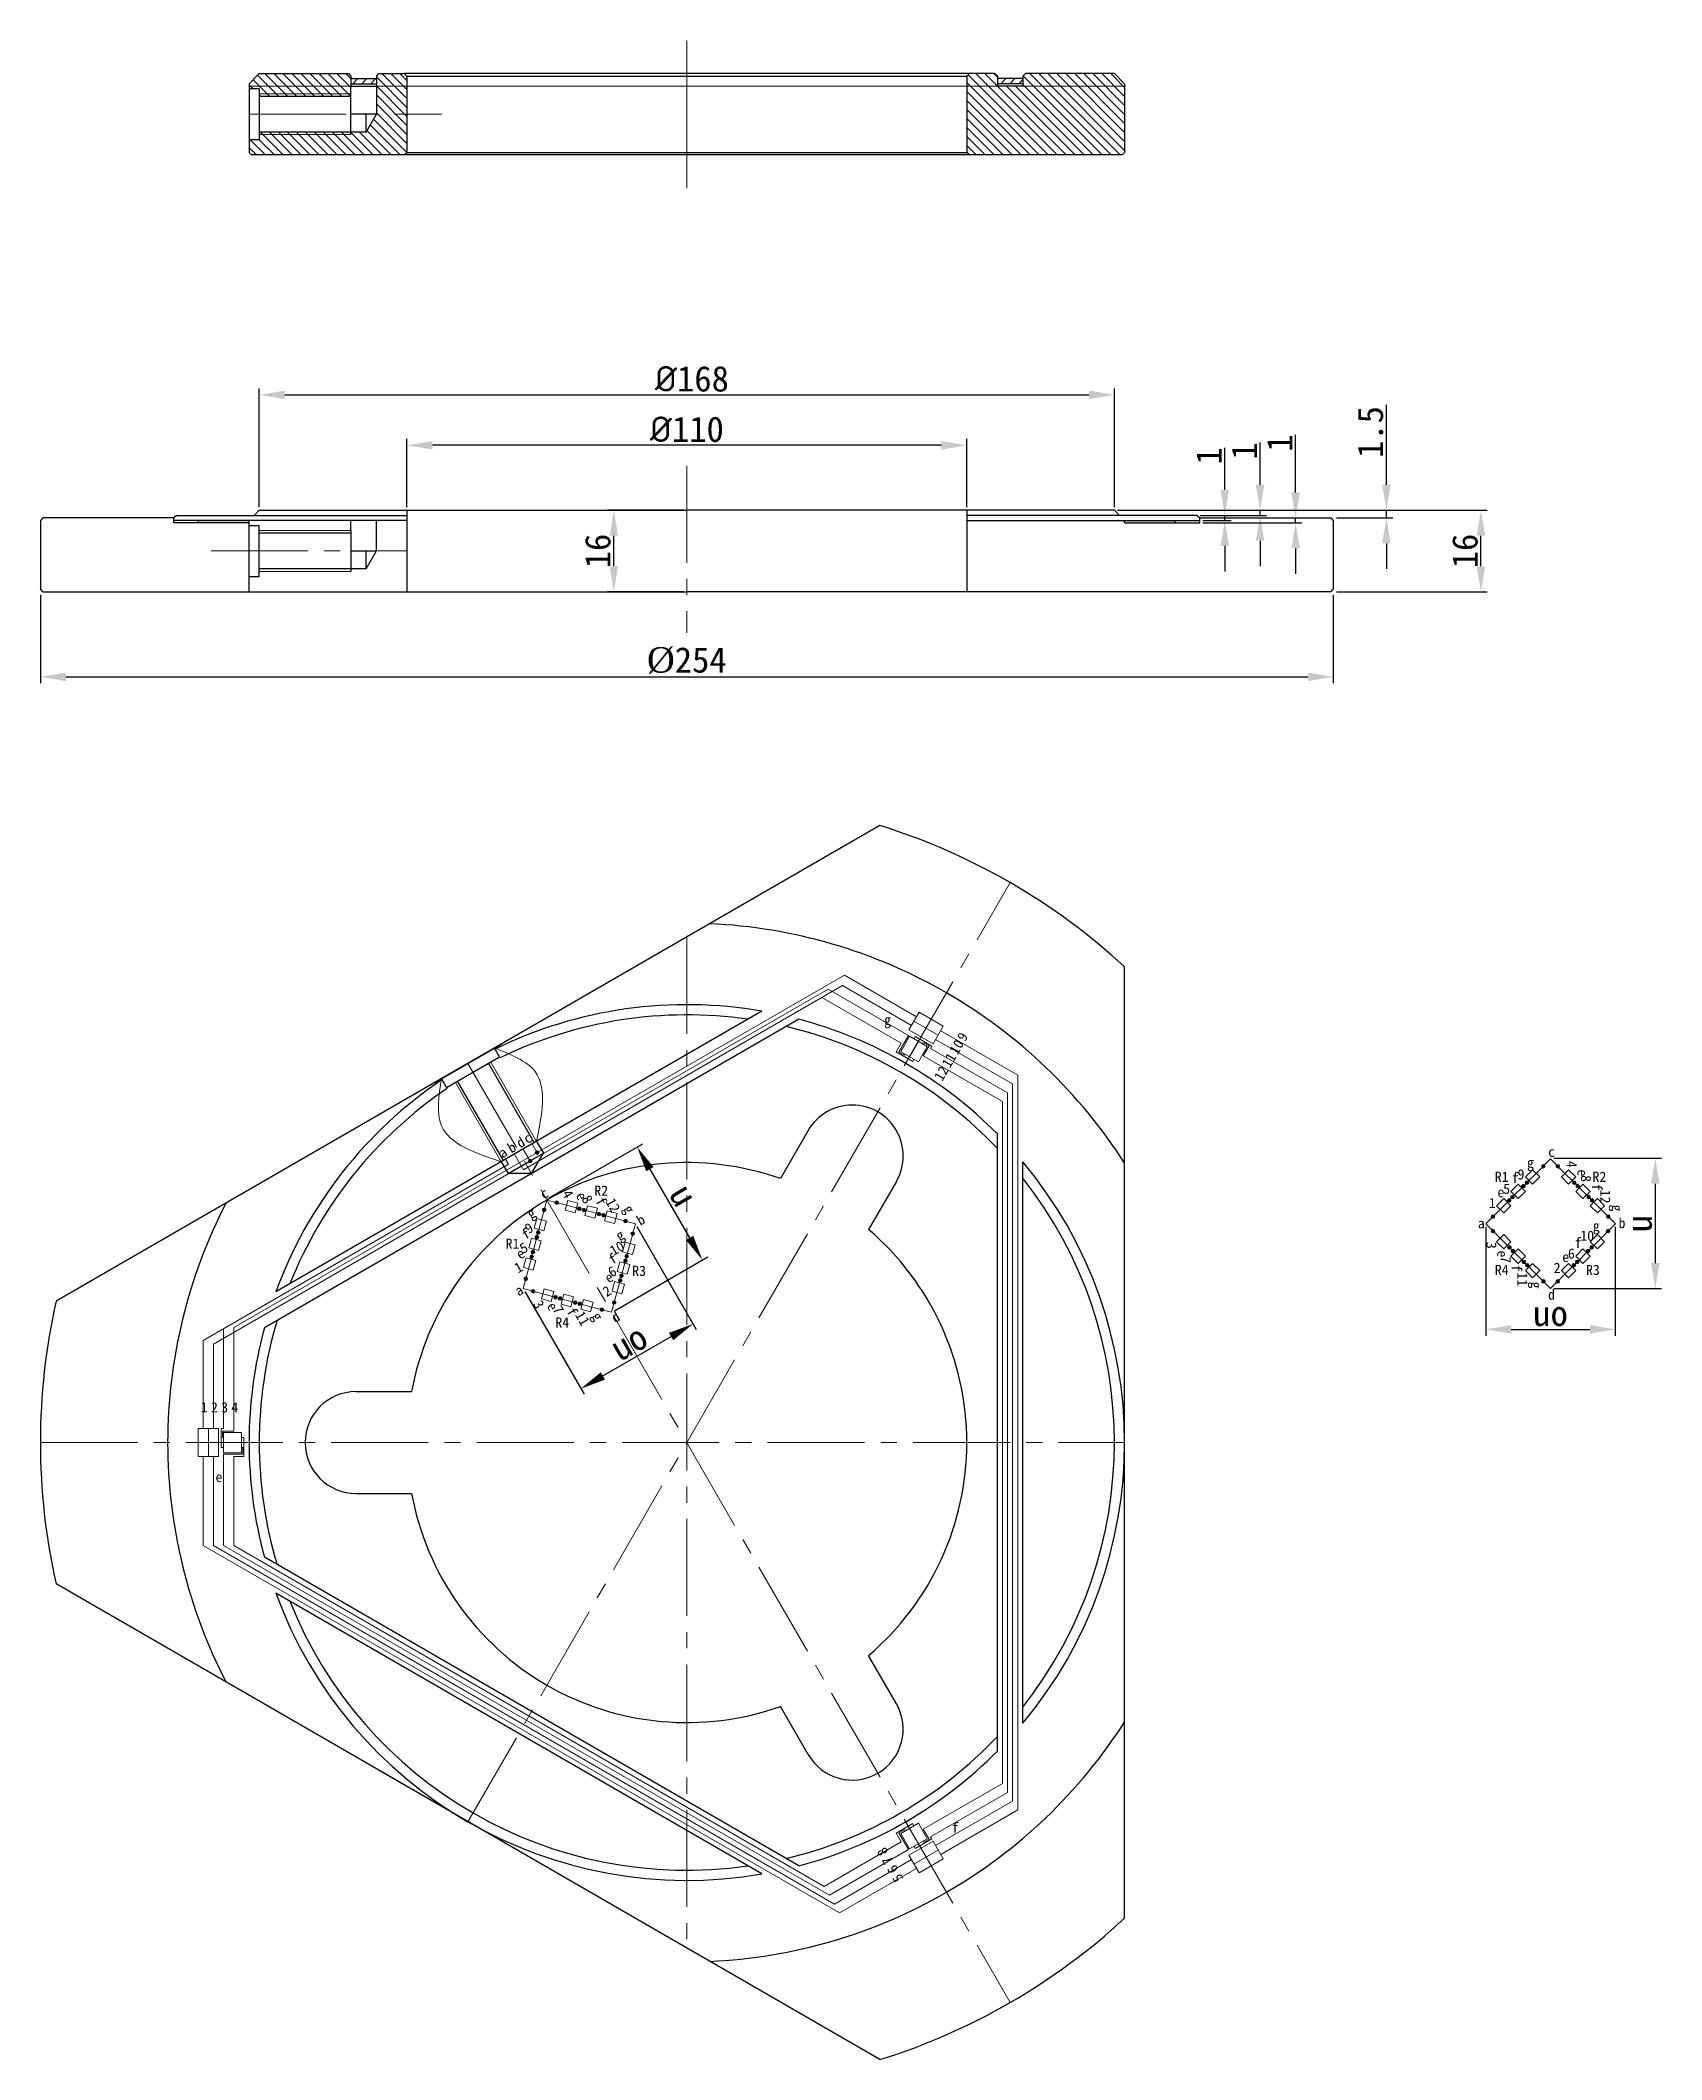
# Model space of a CAD drawing. Header units: inches. Extents: x -20 to 18950, y -1047 to 2551.
# Drawn here: x 13677.9 to 13996.4, y 214.4 to 611.1 of the extents above; entities that cross this region are included whole.
import ezdxf

# ---------------------------------------------------------------- set-up
doc = ezdxf.new("R2010")
doc.units = ezdxf.units.IN
doc.header["$MEASUREMENT"] = 0
doc.header["$PDSIZE"] = -5
doc.linetypes.add('CENTER2', pattern=[28.574999, 19.049999, -3.175, 3.175, -3.175])
doc.layers.get('0').update_dxf_attribs({"lineweight": 30})
doc.layers.get('Defpoints').update_dxf_attribs({"lineweight": 18})
for name, color, linetype, lineweight in [('10', 7, 'Continuous', 18), ('cen', 1, 'CENTER2', 20), ('dim', 5, 'Continuous', 20)]:
    doc.layers.add(name, color=color, linetype=linetype, lineweight=lineweight)
doc.styles.add('1', font='')
doc.styles.get("Standard").update_dxf_attribs({"font": ''})
doc.styles.get('1').set_extended_font_data('宋体')
doc.styles.get('Standard').set_extended_font_data('宋体')
doc.dimstyles.new('ISO-25', dxfattribs={"dimtxt": 5, "dimasz": 5, "dimexe": 1.25, "dimexo": 0.625, "dimtad": 1, "dimdsep": 46, "dimtxsty": 'Standard', "dimcen": 2.5, "dimdle": 10, "dimadec": 0, "dimazin": 0, "dimtfac": 1, "dimtmove": 0, "dimatfit": 3, "dimfxl": 1, "dimtolj": 1, "dimarcsym": 0})

msp = doc.modelspace()

# ---------------------------------------------------------------- texts
at = {"layer": 'cen', "char_height": 2, "attachment_point": 1, "style": '1'}
for s, insert in [('R1', (13963.613, 388.844)), ('R2', (13982.802, 388.844)), ('R2', (13786.698, 386.115)), ('R1', (13769.276, 375.708)), ('R3', (13794.143, 370.375)), ('R4', (13963.613, 370.547)), ('R3', (13981.516, 370.547)), ('R4', (13779.044, 360.224))]:
    msp.add_mtext_dynamic_manual_height_columns(s, width=2.55179, gutter_width=1, heights=[0], dxfattribs=dict(at, insert=insert))
at = {"layer": 'dim', "char_height": 2, "attachment_point": 1, "style": '1'}
for s, insert in [('g', (13843.638, 419.652)), ('c', (13974.081, 393.752)), ('f', (13966.96, 388.65)), ('9', (13968.082, 389.319)), ('g', (13969.94, 391.629)), ('e', (13964.132, 385.821)), ('5', (13965.254, 386.49)), ('1', (13962.444, 383.68)), ('a', (13960.279, 379.712)), ('10', (13980.404, 377.268)), ('g', (13982.873, 379.18)), ('b', (13987.926, 379.751)), ('6', (13977.982, 373.762)), ('f', (13979.308, 375.876)), ('2', (13975.172, 370.952)), ('e', (13976.86, 373.093)), ('d', (13974.081, 365.692)), ('1', (13709.402, 343.551)), ('2', (13711.402, 343.551)), ('3', (13713.402, 343.551)), ('4', (13715.402, 343.551)), ('e', (13712.285, 329.871)), ('f', (13856.928, 261.017))]:
    msp.add_mtext_dynamic_manual_height_columns(s, width=1.93928, gutter_width=1, heights=[0], dxfattribs=dict(at, insert=insert))
for s, insert, rotation in [('\\pxt0.77102;10', (13856.323, 412.672), 60), ('9', (13857.823, 415.27), 60), ('12', (13853.323, 407.476), 60), ('11', (13854.823, 410.074), 60), ('a', (13767.663, 393.143), 30), ('b', (13769.395, 394.143), 30), ('d', (13771.127, 395.143), 30), ('c', (13772.519, 395.947), 30), ('4', (13979.723, 390.977), 270), ('e', (13981.864, 389.289), 270), ('c', (13775.761, 385.117), 30), ('4', (13782.035, 385.535), 300), ('8', (13982.533, 388.167), 270), ('f', (13984.693, 386.46), 270), ('12', (13986.322, 385.315), 270), ('g', (13773.236, 381.208), 30), ('e', (13784.733, 385.144), 300), ('8', (13785.873, 384.507), 300), ('f', (13788.597, 384.109), 300), ('12', (13790.58, 383.931), 300), ('g', (13794.072, 382.559), 300), ('g', (13988.659, 382.381), 270), ('f', (13772.146, 377.138), 30), ('9', (13772.783, 378.279), 30), ('g', (13790.661, 376.894), 30), ('b', (13794.752, 379.915), 30), ('e', (13771.11, 373.275), 30), ('5', (13771.748, 374.415), 30), ('f', (13789.225, 372.25), 30), ('10', (13789.479, 374.003), 30), ('3', (13963.959, 375.056), 270), ('e', (13966.1, 373.368), 270), ('1', (13770.719, 370.576), 30), ('6', (13789.134, 369.756), 30), ('7', (13966.769, 372.246), 270), ('f', (13968.929, 370.54), 270), ('11', (13970.038, 369.07), 270), ('a', (13770.828, 366.057), 30), ('2', (13788.106, 365.917), 30), ('e', (13788.497, 368.616), 30), ('g', (13972.761, 367.25), 270), ('3', (13776.343, 363.865), 300), ('e', (13779.041, 363.474), 300), ('7', (13780.182, 362.837), 300), ('f', (13782.905, 362.439), 300), ('11', (13784.601, 361.721), 300), ('g', (13787.869, 361.506), 300), ('d', (13789.791, 360.816), 30), ('8', (13842.777, 254.187), 120), ('7', (13843.777, 252.454), 120), ('6', (13844.777, 250.722), 120), ('5', (13845.777, 248.99), 120)]:
    msp.add_mtext_dynamic_manual_height_columns(s, width=1.93928, gutter_width=1, heights=[0], dxfattribs=dict(at, insert=insert, rotation=rotation))

# ---------------------------------------------------------------- blocks, each defined once
blk = doc.blocks.new('*D87')
at = {"layer": 'Defpoints', "color": 0, "transparency": 16777216}
for p in [(13677.89, 502.76), (13931.89, 502.76), (13931.89, 486.04)]:
    blk.add_point(p, dxfattribs=at)
at = {"layer": 'dim', "color": 0, "linetype": 'Continuous', "lineweight": -2, "transparency": 16777216}
for p, q in [((13677.89, 502.14), (13677.89, 484.79)), ((13931.89, 502.14), (13931.89, 484.79)), ((13682.89, 486.04), (13926.89, 486.04))]:
    blk.add_line(p, q, dxfattribs=at)
at = {"layer": 'dim', "color": 0, "transparency": 16777216}
for points in [[(13682.89, 486.87), (13682.89, 485.2), (13677.89, 486.04)], [(13926.89, 486.87), (13926.89, 485.2), (13931.89, 486.04)]]:
    blk.add_solid(points, dxfattribs=at)
at = {"layer": 'dim', "color": 0, "transparency": 16777216, "insert": (13804.89, 489.27), "char_height": 5, "attachment_point": 5}
blk.add_mtext('\\A1;{\\fTimes New Roman|b0|i0|c0|p18;%%C}254', dxfattribs=at)
blk = doc.blocks.new('*D88')
at = {"layer": 'Defpoints', "color": 0, "transparency": 16777216}
for p in [(13888.89, 518.76), (13960.89, 518.76), (13931.89, 502.76)]:
    blk.add_point(p, dxfattribs=at)
at = {"layer": 'dim', "color": 0, "linetype": 'Continuous', "lineweight": -2, "transparency": 16777216}
for p, q in [((13889.51, 518.76), (13962.14, 518.76)), ((13960.89, 507.76), (13960.89, 513.76)), ((13932.51, 502.76), (13962.14, 502.76))]:
    blk.add_line(p, q, dxfattribs=at)
at = {"layer": 'dim', "color": 0, "transparency": 16777216}
for points in [[(13960.06, 513.76), (13961.73, 513.76), (13960.89, 518.76)], [(13960.06, 507.76), (13961.73, 507.76), (13960.89, 502.76)]]:
    blk.add_solid(points, dxfattribs=at)
at = {"layer": 'dim', "color": 0, "transparency": 16777216, "insert": (13957.77, 510.76), "char_height": 5, "attachment_point": 5, "rotation": 90}
blk.add_mtext('\\A1;16', dxfattribs=at)
blk = doc.blocks.new('*D89')
at = {"layer": 'Defpoints', "color": 0, "transparency": 16777216}
for p in [(13888.89, 518.76), (13931.89, 517.26), (13942.32, 518.76)]:
    blk.add_point(p, dxfattribs=at)
at = {"layer": 'dim', "color": 0, "linetype": 'Continuous', "lineweight": -2, "transparency": 16777216}
for p, q in [((13942.32, 523.76), (13942.32, 539.48)), ((13889.51, 518.76), (13943.57, 518.76)), ((13932.51, 517.26), (13943.57, 517.26)), ((13942.32, 517.26), (13942.32, 518.76)), ((13942.32, 512.26), (13942.32, 507.26))]:
    blk.add_line(p, q, dxfattribs=at)
at = {"layer": 'dim', "color": 0, "transparency": 16777216}
for points in [[(13941.49, 523.76), (13943.15, 523.76), (13942.32, 518.76)], [(13941.49, 512.26), (13943.15, 512.26), (13942.32, 517.26)]]:
    blk.add_solid(points, dxfattribs=at)
at = {"layer": 'dim', "color": 0, "transparency": 16777216, "insert": (13939.19, 534.12), "char_height": 5, "attachment_point": 5, "rotation": 90}
blk.add_mtext('\\A1;1.5', dxfattribs=at)
blk = doc.blocks.new('*D90')
at = {"layer": 'Defpoints', "color": 0, "transparency": 16777216}
for p in [(13749.89, 531.52), (13749.89, 518.76), (13859.89, 518.76)]:
    blk.add_point(p, dxfattribs=at)
at = {"layer": 'dim', "color": 0, "linetype": 'Continuous', "lineweight": -2, "transparency": 16777216}
for p, q in [((13749.89, 519.39), (13749.89, 532.77)), ((13854.89, 531.52), (13754.89, 531.52)), ((13859.89, 519.39), (13859.89, 532.77))]:
    blk.add_line(p, q, dxfattribs=at)
at = {"layer": 'dim', "color": 0, "transparency": 16777216}
for points in [[(13754.89, 532.35), (13754.89, 530.68), (13749.89, 531.52)], [(13854.89, 532.35), (13854.89, 530.68), (13859.89, 531.52)]]:
    blk.add_solid(points, dxfattribs=at)
at = {"layer": 'dim', "color": 0, "transparency": 16777216, "insert": (13804.89, 534.64), "char_height": 5, "attachment_point": 5}
blk.add_mtext('\\A1;{\\fISOCPEUR|b0|i0|c0|p34;%%C}110', dxfattribs=at)
blk = doc.blocks.new('*D91')
at = {"layer": 'Defpoints', "color": 0, "transparency": 16777216}
for p in [(13888.89, 541.43), (13720.89, 518.76), (13888.89, 518.76)]:
    blk.add_point(p, dxfattribs=at)
at = {"layer": 'dim', "color": 0, "linetype": 'Continuous', "lineweight": -2, "transparency": 16777216}
for p, q in [((13720.89, 519.39), (13720.89, 542.68)), ((13725.89, 541.43), (13883.89, 541.43)), ((13888.89, 519.39), (13888.89, 542.68))]:
    blk.add_line(p, q, dxfattribs=at)
at = {"layer": 'dim', "color": 0, "transparency": 16777216}
for points in [[(13725.89, 542.26), (13725.89, 540.59), (13720.89, 541.43)], [(13883.89, 542.26), (13883.89, 540.59), (13888.89, 541.43)]]:
    blk.add_solid(points, dxfattribs=at)
at = {"layer": 'dim', "color": 0, "transparency": 16777216, "insert": (13805.89, 544.55), "char_height": 5, "attachment_point": 5}
blk.add_mtext('\\A1;{\\fISOCPEUR|b0|i0|c0|p34;%%C}168', dxfattribs=at)
blk = doc.blocks.new('*D92')
at = {"layer": 'Defpoints', "color": 0, "transparency": 16777216}
for p in [(13790.55, 518.76), (13804.89, 518.76), (13804.89, 502.76)]:
    blk.add_point(p, dxfattribs=at)
at = {"layer": 'dim', "color": 0, "linetype": 'Continuous', "lineweight": -2, "transparency": 16777216}
for p, q in [((13804.26, 518.76), (13789.3, 518.76)), ((13790.55, 507.76), (13790.55, 513.76)), ((13804.26, 502.76), (13789.3, 502.76))]:
    blk.add_line(p, q, dxfattribs=at)
at = {"layer": 'dim', "color": 0, "transparency": 16777216}
for points in [[(13789.72, 513.76), (13791.38, 513.76), (13790.55, 518.76)], [(13789.72, 507.76), (13791.38, 507.76), (13790.55, 502.76)]]:
    blk.add_solid(points, dxfattribs=at)
at = {"layer": 'dim', "color": 0, "transparency": 16777216, "insert": (13787.42, 510.76), "char_height": 5, "attachment_point": 5, "rotation": 90}
blk.add_mtext('\\A1;16', dxfattribs=at)
blk = doc.blocks.new('*D97')
at = {"layer": 'Defpoints', "color": 0, "transparency": 16777216}
for p in [(13794.77, 378.61), (13772.73, 365.88), (13806.12, 358.95)]:
    blk.add_point(p, dxfattribs=at)
at = {"layer": 'dim', "color": 0, "linetype": 'Continuous', "lineweight": -2, "transparency": 16777216}
for p, q in [((13795.09, 378.07), (13806.75, 357.87)), ((13773.04, 365.34), (13784.7, 345.14)), ((13788.41, 348.73), (13801.79, 356.45))]:
    blk.add_line(p, q, dxfattribs=at)
at = {"layer": 'dim', "color": 0, "transparency": 16777216}
for points in [[(13801.38, 357.18), (13802.21, 355.73), (13806.12, 358.95)], [(13787.99, 349.45), (13788.82, 348), (13784.08, 346.23)]]:
    blk.add_solid(points, dxfattribs=at)
at = {"layer": 'dim', "color": 0, "transparency": 16777216, "insert": (13793.54, 355.3), "char_height": 5, "attachment_point": 5, "rotation": 30}
blk.add_mtext('\\A1;uo', dxfattribs=at)
blk = doc.blocks.new('*D98')
at = {"layer": 'Defpoints', "color": 0, "transparency": 16777216}
for p in [(13777.32, 383.38), (13807.93, 371.51), (13790.11, 361.22)]:
    blk.add_point(p, dxfattribs=at)
at = {"layer": 'dim', "color": 0, "linetype": 'Continuous', "lineweight": -2, "transparency": 16777216}
for p, q in [((13777.86, 383.7), (13796.22, 394.29)), ((13797.63, 389.34), (13805.43, 375.84)), ((13790.66, 361.54), (13809.01, 372.13))]:
    blk.add_line(p, q, dxfattribs=at)
at = {"layer": 'dim', "color": 0, "transparency": 16777216}
for points in [[(13798.36, 389.76), (13796.91, 388.92), (13795.13, 393.67)], [(13806.15, 376.26), (13804.71, 375.42), (13807.93, 371.51)]]:
    blk.add_solid(points, dxfattribs=at)
at = {"layer": 'dim', "color": 0, "transparency": 16777216, "insert": (13804.24, 384.15), "char_height": 5, "attachment_point": 5, "rotation": 300}
blk.add_mtext('\\A1;u', dxfattribs=at)
blk = doc.blocks.new('*D99')
at = {"layer": 'Defpoints', "color": 0, "transparency": 16777216}
for p in [(13961.84, 378.61), (13987.29, 378.61), (13987.29, 357.87)]:
    blk.add_point(p, dxfattribs=at)
at = {"layer": 'dim', "color": 0, "linetype": 'Continuous', "lineweight": -2, "transparency": 16777216}
for p, q in [((13961.84, 377.99), (13961.84, 356.62)), ((13987.29, 377.99), (13987.29, 356.62)), ((13966.84, 357.87), (13982.29, 357.87))]:
    blk.add_line(p, q, dxfattribs=at)
at = {"layer": 'dim', "color": 0, "transparency": 16777216}
for points in [[(13966.84, 358.7), (13966.84, 357.04), (13961.84, 357.87)], [(13982.29, 358.7), (13982.29, 357.04), (13987.29, 357.87)]]:
    blk.add_solid(points, dxfattribs=at)
at = {"layer": 'dim', "color": 0, "transparency": 16777216, "insert": (13974.57, 360.99), "char_height": 5, "attachment_point": 5}
blk.add_mtext('\\A1;uo', dxfattribs=at)
blk = doc.blocks.new('*D100')
at = {"layer": 'Defpoints', "color": 0, "transparency": 16777216}
for p in [(13974.57, 391.47), (13974.57, 365.88), (13995.14, 365.88)]:
    blk.add_point(p, dxfattribs=at)
at = {"layer": 'dim', "color": 0, "linetype": 'Continuous', "lineweight": -2, "transparency": 16777216}
for p, q in [((13975.19, 391.47), (13996.39, 391.47)), ((13995.14, 386.47), (13995.14, 370.88)), ((13975.19, 365.88), (13996.39, 365.88))]:
    blk.add_line(p, q, dxfattribs=at)
at = {"layer": 'dim', "color": 0, "transparency": 16777216}
for points in [[(13994.3, 386.47), (13995.97, 386.47), (13995.14, 391.47)], [(13994.3, 370.88), (13995.97, 370.88), (13995.14, 365.88)]]:
    blk.add_solid(points, dxfattribs=at)
at = {"layer": 'dim', "color": 0, "transparency": 16777216, "insert": (13992.01, 378.68), "char_height": 5, "attachment_point": 5, "rotation": 90}
blk.add_mtext('\\A1;u', dxfattribs=at)
blk = doc.blocks.new('*D111')
at = {"layer": 'Defpoints', "color": 0, "transparency": 16777216}
for p in [(13905.64, 517.26), (13905.64, 516.26), (13924.48, 516.26)]:
    blk.add_point(p, dxfattribs=at)
at = {"layer": 'dim', "color": 0, "linetype": 'Continuous', "lineweight": -2, "transparency": 16777216}
for p, q in [((13924.48, 522.26), (13924.48, 533.6)), ((13906.26, 517.26), (13925.73, 517.26)), ((13906.26, 516.26), (13925.73, 516.26)), ((13924.48, 516.26), (13924.48, 517.26)), ((13924.48, 511.26), (13924.48, 506.26))]:
    blk.add_line(p, q, dxfattribs=at)
at = {"layer": 'dim', "color": 0, "transparency": 16777216}
for points in [[(13923.65, 522.26), (13925.32, 522.26), (13924.48, 517.26)], [(13923.65, 511.26), (13925.32, 511.26), (13924.48, 516.26)]]:
    blk.add_solid(points, dxfattribs=at)
at = {"layer": 'dim', "color": 0, "transparency": 16777216, "insert": (13921.36, 531.95), "char_height": 5, "attachment_point": 5, "rotation": 90}
blk.add_mtext('\\A1;1', dxfattribs=at)
blk = doc.blocks.new('*D112')
at = {"layer": 'Defpoints', "color": 0, "transparency": 16777216}
for p in [(13905.14, 517.76), (13905.64, 516.76), (13910.56, 516.76)]:
    blk.add_point(p, dxfattribs=at)
at = {"layer": 'dim', "color": 0, "linetype": 'Continuous', "lineweight": -2, "transparency": 16777216}
for p, q in [((13910.56, 522.76), (13910.56, 531.05)), ((13905.76, 517.76), (13911.81, 517.76)), ((13906.26, 516.76), (13911.81, 516.76)), ((13910.56, 516.76), (13910.56, 517.76)), ((13910.56, 511.76), (13910.56, 506.76))]:
    blk.add_line(p, q, dxfattribs=at)
at = {"layer": 'dim', "color": 0, "transparency": 16777216}
for points in [[(13909.73, 522.76), (13911.4, 522.76), (13910.56, 517.76)], [(13909.73, 511.76), (13911.4, 511.76), (13910.56, 516.76)]]:
    blk.add_solid(points, dxfattribs=at)
at = {"layer": 'dim', "color": 0, "transparency": 16777216, "insert": (13907.44, 529.41), "char_height": 5, "attachment_point": 5, "rotation": 90}
blk.add_mtext('\\A1;1', dxfattribs=at)
blk = doc.blocks.new('*D113')
at = {"layer": 'Defpoints', "color": 0, "transparency": 16777216}
for p in [(13888.89, 518.76), (13905.14, 517.76), (13917.52, 517.76)]:
    blk.add_point(p, dxfattribs=at)
at = {"layer": 'dim', "color": 0, "linetype": 'Continuous', "lineweight": -2, "transparency": 16777216}
for p, q in [((13917.52, 523.76), (13917.52, 532.05)), ((13889.51, 518.76), (13918.77, 518.76)), ((13905.76, 517.76), (13918.77, 517.76)), ((13917.52, 517.76), (13917.52, 518.76)), ((13917.52, 512.76), (13917.52, 507.76))]:
    blk.add_line(p, q, dxfattribs=at)
at = {"layer": 'dim', "color": 0, "transparency": 16777216}
for points in [[(13916.68, 523.76), (13918.35, 523.76), (13917.52, 518.76)], [(13916.68, 512.76), (13918.35, 512.76), (13917.52, 517.76)]]:
    blk.add_solid(points, dxfattribs=at)
at = {"layer": 'dim', "color": 0, "transparency": 16777216, "insert": (13914.39, 530.41), "char_height": 5, "attachment_point": 5, "rotation": 90}
blk.add_mtext('\\A1;1', dxfattribs=at)

# ---------------------------------------------------------------- dimensions: what is measured, and where the dimension line sits
at = {"layer": 'dim'}
for base, p1, p2, text, picture, middle in [((13888.887, 541.427), (13720.887, 518.762), (13888.887, 518.762), '{\\fISOCPEUR|b0|i0|c0|p34;%%C}<>', '*D91', (13805.887, 541.427)), ((13749.887, 531.516), (13859.887, 518.762), (13749.887, 518.762), '{\\fISOCPEUR|b0|i0|c0|p34;%%C}<>', '*D90', (13804.887, 531.516)), ((13931.887, 486.038), (13677.887, 502.762), (13931.887, 502.762), '{\\fTimes New Roman|b0|i0|c0|p18;%%C}<>', '*D87', (13804.887, 486.038))]:
    dim = msp.add_linear_dim(base=base, p1=p1, p2=p2, text=text, dimstyle='ISO-25', dxfattribs=at)
    dim.commit()
    dim.dimension.update_dxf_attribs({"geometry": picture, "text_midpoint": middle, "dimtype": 160})
for base, p1, p2, picture, middle in [((13942.319, 518.762), (13931.887, 517.262), (13888.887, 518.762), '*D89', (13939.194, 534.121)), ((13790.549, 518.762), (13804.887, 502.762), (13804.887, 518.762), '*D92', (13787.424, 510.762)), ((13960.892, 518.762), (13931.887, 502.762), (13888.887, 518.762), '*D88', (13957.767, 510.762))]:
    dim = msp.add_linear_dim(base=base, p1=p1, p2=p2, angle=270, dimstyle='ISO-25', dxfattribs=at)
    dim.commit()
    dim.dimension.update_dxf_attribs({"geometry": picture, "text_midpoint": middle})
for base, p1, p2, picture, middle in [((13917.518, 517.762), (13888.887, 518.762), (13905.137, 517.762), '*D113', (13917.518, 530.406)), ((13924.482, 516.262), (13905.637, 517.262), (13905.637, 516.262), '*D111', (13924.482, 531.953)), ((13910.565, 516.762), (13905.137, 517.762), (13905.637, 516.762), '*D112', (13910.565, 529.406))]:
    dim = msp.add_linear_dim(base=base, p1=p1, p2=p2, angle=90, dimstyle='ISO-25', dxfattribs=at)
    dim.commit()
    dim.dimension.update_dxf_attribs({"geometry": picture, "text_midpoint": middle, "dimtype": 160})
for p1, p2, distance, text, picture, middle in [((13777.321, 383.385), (13790.115, 361.225), 20.57, 'u', '*D98', (13804.238, 384.152)), ((13974.565, 391.472), (13974.565, 365.883), 20.57, 'u', '*D100', (13992.01, 378.678)), ((13772.728, 365.883), (13794.774, 378.611), -22.698, 'uo', '*D97', (13793.538, 355.296))]:
    dim = msp.add_aligned_dim(p1=p1, p2=p2, distance=distance, text=text, dimstyle='ISO-25', dxfattribs=at)
    dim.commit()
    dim.dimension.update_dxf_attribs({"geometry": picture, "text_midpoint": middle})
dim = msp.add_linear_dim(base=(13987.293, 357.869), p1=(13961.837, 378.611), p2=(13987.293, 378.611), angle=360, text='uo', dimstyle='ISO-25', dxfattribs=at)
dim.commit()
dim.dimension.update_dxf_attribs({"geometry": '*D99', "text_midpoint": (13974.565, 357.869), "dimtype": 161})

# ---------------------------------------------------------------- hatches: boundary and pattern name
h = msp.add_hatch(color=3)
h.dxf.hatch_style = 1
h.paths.add_polyline_path([(13718.887, 516.762), (13708.887, 516.762), (13708.887, 516.262), (13718.887, 516.262)])
h = msp.add_hatch(color=3)
h.dxf.hatch_style = 1
h.paths.add_polyline_path([(13890.887, 516.762), (13900.887, 516.762), (13900.887, 516.262), (13890.887, 516.262)])
at = {"layer": 'dim'}
h = msp.add_hatch(dxfattribs=at)
h.set_pattern_fill('ANSI31', color=3, scale=10, angle=90)
h.set_pattern_definition([(135, (-283.2229, 85.7904), (-0.88388348, -0.88388348), [])])
h.paths.add_polyline_path([(13890.887, 602.052), (13870.887, 602.052), (13865.887, 602.052), (13859.887, 602.052), (13859.887, 589.052), (13860.387, 588.552), (13890.387, 588.552), (13890.887, 589.052)])
h.paths.add_polyline_path([(13865.887, 604.052), (13865.387, 604.552), (13860.387, 604.552), (13859.887, 604.052), (13859.887, 602.052), (13865.887, 602.052)])
h.paths.add_polyline_path([(13888.887, 604.552), (13871.387, 604.552), (13870.887, 604.052), (13870.887, 602.052), (13890.887, 602.052), (13890.887, 602.552)])
h.paths.add_polyline_path([(13738.887, 604.052), (13738.387, 604.552), (13720.887, 604.552), (13718.887, 602.552), (13718.887, 602.052), (13738.887, 602.052)])
h.paths.add_polyline_path([(13738.887, 602.052), (13718.887, 602.052), (13718.887, 601.552), (13720.887, 601.552), (13720.887, 600.552), (13738.887, 600.552)])
h.paths.add_polyline_path([(13749.887, 604.052), (13749.387, 604.552), (13744.387, 604.552), (13743.887, 604.052), (13743.887, 602.052), (13749.887, 602.052)])
h.paths.add_polyline_path([(13749.887, 602.052), (13743.887, 602.052), (13743.887, 596.552), (13749.887, 596.552)])
h.paths.add_polyline_path([(13749.887, 596.552), (13743.887, 596.552), (13741.866, 593.052), (13738.887, 593.052), (13738.887, 592.552), (13720.887, 592.552), (13720.887, 591.552), (13718.887, 591.552), (13718.887, 589.052), (13719.387, 588.552), (13749.387, 588.552), (13749.887, 589.052)])
h.paths.add_polyline_path([(13738.887, 593.052), (13720.887, 593.052), (13720.887, 592.552), (13738.887, 592.552)], flags=17)
h.paths.add_polyline_path([(13738.887, 600.552), (13720.887, 600.552), (13720.887, 600.052), (13738.887, 600.052)])
h = msp.add_hatch(dxfattribs=at)
h.set_pattern_fill('ANSI31', color=3, scale=10)
h.set_pattern_definition([(45, (-283.2229, 85.7904), (-0.88388348, 0.88388348), [])])
h.paths.add_polyline_path([(13738.887, 603.552), (13738.887, 602.552), (13743.887, 602.552), (13743.887, 603.552)])
h.paths.add_polyline_path([(13870.887, 602.552), (13870.887, 603.552), (13865.887, 603.552), (13865.887, 602.552)])
h = msp.add_hatch(color=3, dxfattribs=at)
h.dxf.hatch_style = 1
h.paths.add_polyline_path([(13775.459, 392.967, 0.3394543), (13775.113, 392.701), (13775.806, 392.516, 0.4931454)])
h.paths.add_polyline_path([(13775.113, 392.701, 0.4931454), (13775.459, 392.25, 0.3394543), (13775.806, 392.516)])
h = msp.add_hatch(color=3, dxfattribs=at)
h.dxf.hatch_style = 1
h.paths.add_polyline_path([(13774.128, 391.273, 0.3394543), (13773.782, 391.008), (13774.474, 390.822, 0.4931454)])
h.paths.add_polyline_path([(13773.782, 391.008, 0.4931454), (13774.128, 390.556, 0.3394543), (13774.474, 390.822)])
h = msp.add_hatch(color=3, dxfattribs=at)
h.dxf.hatch_style = 1
h.paths.add_polyline_path([(13973.456, 389.74, 0.3394543), (13973.399, 390.173), (13972.892, 389.666, 0.4931454)])
h.paths.add_polyline_path([(13973.399, 390.173, 0.4931454), (13972.835, 390.099, 0.3394543), (13972.892, 389.666)])
h = msp.add_hatch(color=3, dxfattribs=at)
h.dxf.hatch_style = 1
h.paths.add_polyline_path([(13976.164, 390.23, 0.3394543), (13975.732, 390.173), (13976.239, 389.666, 0.4931454)])
h.paths.add_polyline_path([(13975.732, 390.173, 0.4931454), (13975.806, 389.609, 0.3394543), (13976.239, 389.666)])
h = msp.add_hatch(color=3, dxfattribs=at)
h.dxf.hatch_style = 1
h.paths.add_polyline_path([(13969.557, 385.841, 0.3394543), (13969.5, 386.274), (13968.993, 385.767, 0.4931454)])
h.paths.add_polyline_path([(13969.5, 386.274, 0.4931454), (13968.936, 386.2, 0.3394543), (13968.993, 385.767)])
h = msp.add_hatch(color=3, dxfattribs=at)
h.dxf.hatch_style = 1
h.paths.add_polyline_path([(13970.221, 386.505, 0.3394543), (13970.164, 386.938), (13969.657, 386.431, 0.4931454)])
h.paths.add_polyline_path([(13970.164, 386.938, 0.4931454), (13969.6, 386.864, 0.3394543), (13969.657, 386.431)])
h = msp.add_hatch(color=3, dxfattribs=at)
h.dxf.hatch_style = 1
h.paths.add_polyline_path([(13979.399, 386.995, 0.3394543), (13978.966, 386.938), (13979.473, 386.431, 0.4931454)])
h.paths.add_polyline_path([(13978.966, 386.938, 0.4931454), (13979.041, 386.374, 0.3394543), (13979.473, 386.431)])
h = msp.add_hatch(color=3, dxfattribs=at)
h.dxf.hatch_style = 1
h.paths.add_polyline_path([(13980.063, 386.331, 0.3394543), (13979.63, 386.274), (13980.137, 385.767, 0.4931454)])
h.paths.add_polyline_path([(13979.63, 386.274, 0.4931454), (13979.705, 385.71, 0.3394543), (13980.137, 385.767)])
h = msp.add_hatch(color=3, dxfattribs=at)
h.dxf.hatch_style = 1
h.paths.add_polyline_path([(13777.226, 381.33, 0.3394543), (13776.96, 381.677), (13776.774, 380.984, 0.4931454)])
h.paths.add_polyline_path([(13776.96, 381.677, 0.4931454), (13776.509, 381.33, 0.3394543), (13776.774, 380.984)])
h = msp.add_hatch(color=3, dxfattribs=at)
h.dxf.hatch_style = 1
h.paths.add_polyline_path([(13779.327, 383.109, 0.3394543), (13778.98, 382.843), (13779.673, 382.658, 0.4931454)])
h.paths.add_polyline_path([(13778.98, 382.843, 0.4931454), (13779.327, 382.392, 0.3394543), (13779.673, 382.658)])
h = msp.add_hatch(color=3, dxfattribs=at)
h.dxf.hatch_style = 1
h.paths.add_polyline_path([(13783.745, 381.925, 0.3394543), (13783.399, 381.659), (13784.092, 381.474, 0.4931454)])
h.paths.add_polyline_path([(13783.399, 381.659, 0.4931454), (13783.745, 381.208, 0.3394543), (13784.092, 381.474)])
h = msp.add_hatch(color=3, dxfattribs=at)
h.dxf.hatch_style = 1
h.paths.add_polyline_path([(13784.652, 381.682, 0.3394543), (13784.306, 381.416), (13784.998, 381.231, 0.4931454)])
h.paths.add_polyline_path([(13784.306, 381.416, 0.4931454), (13784.652, 380.965, 0.3394543), (13784.998, 381.231)])
h = msp.add_hatch(color=3, dxfattribs=at)
h.dxf.hatch_style = 1
h.paths.add_polyline_path([(13787.609, 380.889, 0.3394543), (13787.263, 380.624), (13787.955, 380.438, 0.4931454)])
h.paths.add_polyline_path([(13787.263, 380.624, 0.4931454), (13787.609, 380.173, 0.3394543), (13787.955, 380.438)])
h = msp.add_hatch(color=3, dxfattribs=at)
h.dxf.hatch_style = 1
h.paths.add_polyline_path([(13966.729, 383.013, 0.3394543), (13966.672, 383.446), (13966.165, 382.939, 0.4931454)])
h.paths.add_polyline_path([(13966.672, 383.446, 0.4931454), (13966.108, 383.371, 0.3394543), (13966.165, 382.939)])
h = msp.add_hatch(color=3, dxfattribs=at)
h.dxf.hatch_style = 1
h.paths.add_polyline_path([(13967.393, 383.677, 0.3394543), (13967.336, 384.11), (13966.829, 383.603, 0.4931454)])
h.paths.add_polyline_path([(13967.336, 384.11, 0.4931454), (13966.772, 384.035, 0.3394543), (13966.829, 383.603)])
h = msp.add_hatch(color=3, dxfattribs=at)
h.dxf.hatch_style = 1
h.paths.add_polyline_path([(13982.228, 384.167, 0.3394543), (13981.795, 384.11), (13982.302, 383.603, 0.4931454)])
h.paths.add_polyline_path([(13981.795, 384.11, 0.4931454), (13981.869, 383.546, 0.3394543), (13982.302, 383.603)])
h = msp.add_hatch(color=3, dxfattribs=at)
h.dxf.hatch_style = 1
h.paths.add_polyline_path([(13982.891, 383.503, 0.3394543), (13982.459, 383.446), (13982.966, 382.939, 0.4931454)])
h.paths.add_polyline_path([(13982.459, 383.446, 0.4931454), (13982.533, 382.882, 0.3394543), (13982.966, 382.939)])
h = msp.add_hatch(color=3, dxfattribs=at)
h.dxf.hatch_style = 1
h.paths.add_polyline_path([(13776.042, 376.912, 0.3394543), (13775.776, 377.258), (13775.59, 376.565, 0.4931454)])
h.paths.add_polyline_path([(13775.776, 377.258, 0.4931454), (13775.325, 376.912, 0.3394543), (13775.59, 376.565)])
h = msp.add_hatch(color=3, dxfattribs=at)
h.dxf.hatch_style = 1
h.paths.add_polyline_path([(13788.516, 380.646, 0.3394543), (13788.17, 380.381), (13788.862, 380.195, 0.4931454)])
h.paths.add_polyline_path([(13788.17, 380.381, 0.4931454), (13788.516, 379.93, 0.3394543), (13788.862, 380.195)])
h = msp.add_hatch(color=3, dxfattribs=at)
h.dxf.hatch_style = 1
h.paths.add_polyline_path([(13792.849, 379.485, 0.3394543), (13792.503, 379.22), (13793.196, 379.034, 0.4931454)])
h.paths.add_polyline_path([(13792.503, 379.22, 0.4931454), (13792.849, 378.768, 0.3394543), (13793.196, 379.034)])
h = msp.add_hatch(color=3, dxfattribs=at)
h.dxf.hatch_style = 1
h.paths.add_polyline_path([(13794.612, 376.672, 0.3394543), (13794.347, 377.018), (13794.161, 376.325, 0.4931454)])
h.paths.add_polyline_path([(13794.347, 377.018, 0.4931454), (13793.895, 376.672, 0.3394543), (13794.161, 376.325)])
h = msp.add_hatch(color=3, dxfattribs=at)
h.dxf.hatch_style = 1
h.paths.add_polyline_path([(13963.604, 380.02, 0.1989124), (13963.499, 380.273), (13962.992, 379.766, 0.6681786)])
h.paths.add_polyline_path([(13963.499, 380.273, 0.6681786), (13962.887, 380.02, 0.1989124), (13962.992, 379.766)])
h = msp.add_hatch(color=3, dxfattribs=at)
h.dxf.hatch_style = 1
h.paths.add_polyline_path([(13963.436, 377.502, 0.3394543), (13963.004, 377.445), (13963.511, 376.938, 0.4931454)])
h.paths.add_polyline_path([(13963.004, 377.445, 0.4931454), (13963.078, 376.881, 0.3394543), (13963.511, 376.938)])
h = msp.add_hatch(color=3, dxfattribs=at)
h.dxf.hatch_style = 1
h.paths.add_polyline_path([(13986.184, 377.012, 0.3394543), (13986.127, 377.445), (13985.62, 376.938, 0.4931454)])
h.paths.add_polyline_path([(13986.127, 377.445, 0.4931454), (13985.563, 377.371, 0.3394543), (13985.62, 376.938)])
h = msp.add_hatch(color=3, dxfattribs=at)
h.dxf.hatch_style = 1
h.paths.add_polyline_path([(13986.064, 380.33, 0.3394543), (13985.631, 380.273), (13986.138, 379.766, 0.4931454)])
h.paths.add_polyline_path([(13985.631, 380.273, 0.4931454), (13985.705, 379.709, 0.3394543), (13986.138, 379.766)])
h = msp.add_hatch(color=3, dxfattribs=at)
h.dxf.hatch_style = 1
h.paths.add_polyline_path([(13775.006, 373.048, 0.3394543), (13774.741, 373.394), (13774.555, 372.702, 0.4931454)])
h.paths.add_polyline_path([(13774.741, 373.394, 0.4931454), (13774.289, 373.048, 0.3394543), (13774.555, 372.702)])
h = msp.add_hatch(color=3, dxfattribs=at)
h.dxf.hatch_style = 1
h.paths.add_polyline_path([(13775.799, 376.005, 0.3394543), (13775.533, 376.351), (13775.347, 375.659, 0.4931454)])
h.paths.add_polyline_path([(13775.533, 376.351, 0.4931454), (13775.082, 376.005, 0.3394543), (13775.347, 375.659)])
h = msp.add_hatch(color=3, dxfattribs=at)
h.dxf.hatch_style = 1
h.paths.add_polyline_path([(13966.671, 374.267, 0.3394543), (13966.239, 374.21), (13966.746, 373.703, 0.4931454)])
h.paths.add_polyline_path([(13966.239, 374.21, 0.4931454), (13966.313, 373.646, 0.3394543), (13966.746, 373.703)])
h = msp.add_hatch(color=3, dxfattribs=at)
h.dxf.hatch_style = 1
h.paths.add_polyline_path([(13967.335, 373.603, 0.3394543), (13966.902, 373.546), (13967.409, 373.039, 0.4931454)])
h.paths.add_polyline_path([(13966.902, 373.546, 0.4931454), (13966.977, 372.982, 0.3394543), (13967.409, 373.039)])
h = msp.add_hatch(color=3, dxfattribs=at)
h.dxf.hatch_style = 1
h.paths.add_polyline_path([(13982.285, 373.114, 0.3394543), (13982.228, 373.546), (13981.721, 373.039, 0.4931454)])
h.paths.add_polyline_path([(13982.228, 373.546, 0.4931454), (13981.664, 373.472, 0.3394543), (13981.721, 373.039)])
h = msp.add_hatch(color=3, dxfattribs=at)
h.dxf.hatch_style = 1
h.paths.add_polyline_path([(13982.949, 373.777, 0.3394543), (13982.892, 374.21), (13982.385, 373.703, 0.4931454)])
h.paths.add_polyline_path([(13982.892, 374.21, 0.4931454), (13982.328, 374.136, 0.3394543), (13982.385, 373.703)])
h = msp.add_hatch(color=3, dxfattribs=at)
h.dxf.hatch_style = 1
h.paths.add_polyline_path([(13774.763, 372.141, 0.3394543), (13774.498, 372.487), (13774.312, 371.795, 0.4931454)])
h.paths.add_polyline_path([(13774.498, 372.487, 0.4931454), (13774.046, 372.141, 0.3394543), (13774.312, 371.795)])
h = msp.add_hatch(color=3, dxfattribs=at)
h.dxf.hatch_style = 1
h.paths.add_polyline_path([(13793.185, 371.346, 0.3394543), (13792.92, 371.692), (13792.734, 371, 0.4931454)])
h.paths.add_polyline_path([(13792.92, 371.692, 0.4931454), (13792.468, 371.346, 0.3394543), (13792.734, 371)])
h = msp.add_hatch(color=3, dxfattribs=at)
h.dxf.hatch_style = 1
h.paths.add_polyline_path([(13793.428, 372.253, 0.3394543), (13793.163, 372.599), (13792.977, 371.907, 0.4931454)])
h.paths.add_polyline_path([(13793.163, 372.599, 0.4931454), (13792.711, 372.253, 0.3394543), (13792.977, 371.907)])
h = msp.add_hatch(color=3, dxfattribs=at)
h.dxf.hatch_style = 1
h.paths.add_polyline_path([(13969.5, 371.439, 0.3394543), (13969.067, 371.382), (13969.574, 370.875, 0.4931454)])
h.paths.add_polyline_path([(13969.067, 371.382, 0.4931454), (13969.141, 370.818, 0.3394543), (13969.574, 370.875)])
h = msp.add_hatch(color=3, dxfattribs=at)
h.dxf.hatch_style = 1
h.paths.add_polyline_path([(13970.164, 370.775, 0.3394543), (13969.731, 370.718), (13970.238, 370.211, 0.4931454)])
h.paths.add_polyline_path([(13969.731, 370.718, 0.4931454), (13969.805, 370.154, 0.3394543), (13970.238, 370.211)])
h = msp.add_hatch(color=3, dxfattribs=at)
h.dxf.hatch_style = 1
h.paths.add_polyline_path([(13979.457, 370.285, 0.3394543), (13979.4, 370.718), (13978.893, 370.211, 0.4931454)])
h.paths.add_polyline_path([(13979.4, 370.718, 0.4931454), (13978.836, 370.644, 0.3394543), (13978.893, 370.211)])
h = msp.add_hatch(color=3, dxfattribs=at)
h.dxf.hatch_style = 1
h.paths.add_polyline_path([(13980.121, 370.949, 0.3394543), (13980.064, 371.382), (13979.557, 370.875, 0.4931454)])
h.paths.add_polyline_path([(13980.064, 371.382, 0.4931454), (13979.5, 371.307, 0.3394543), (13979.557, 370.875)])
h = msp.add_hatch(color=3, dxfattribs=at)
h.dxf.hatch_style = 1
h.paths.add_polyline_path([(13773.602, 367.807, 0.3394543), (13773.336, 368.154), (13773.151, 367.461, 0.4931454)])
h.paths.add_polyline_path([(13773.336, 368.154, 0.4931454), (13772.885, 367.807, 0.3394543), (13773.151, 367.461)])
h = msp.add_hatch(color=3, dxfattribs=at)
h.dxf.hatch_style = 1
h.paths.add_polyline_path([(13774.668, 365.722, 0.3394543), (13774.322, 365.456), (13775.014, 365.271, 0.4931454)])
h.paths.add_polyline_path([(13774.322, 365.456, 0.4931454), (13774.668, 365.005, 0.3394543), (13775.014, 365.271)])
h = msp.add_hatch(color=3, dxfattribs=at)
h.dxf.hatch_style = 1
h.paths.add_polyline_path([(13792.15, 367.482, 0.3394543), (13791.884, 367.829), (13791.699, 367.136, 0.4931454)])
h.paths.add_polyline_path([(13791.884, 367.829, 0.4931454), (13791.433, 367.482, 0.3394543), (13791.699, 367.136)])
h = msp.add_hatch(color=3, dxfattribs=at)
h.dxf.hatch_style = 1
h.paths.add_polyline_path([(13792.393, 368.389, 0.3394543), (13792.127, 368.735), (13791.942, 368.043, 0.4931454)])
h.paths.add_polyline_path([(13792.127, 368.735, 0.4931454), (13791.676, 368.389, 0.3394543), (13791.942, 368.043)])
h = msp.add_hatch(color=3, dxfattribs=at)
h.dxf.hatch_style = 1
h.paths.add_polyline_path([(13973.336, 367.602, 0.3394543), (13972.903, 367.545), (13973.41, 367.038, 0.4931454)])
h.paths.add_polyline_path([(13972.903, 367.545, 0.4931454), (13972.978, 366.981, 0.3394543), (13973.41, 367.038)])
h = msp.add_hatch(color=3, dxfattribs=at)
h.dxf.hatch_style = 1
h.paths.add_polyline_path([(13976.284, 367.113, 0.3394543), (13976.227, 367.545), (13975.72, 367.038, 0.4931454)])
h.paths.add_polyline_path([(13976.227, 367.545, 0.4931454), (13975.663, 367.471, 0.3394543), (13975.72, 367.038)])
h = msp.add_hatch(color=3, dxfattribs=at)
h.dxf.hatch_style = 1
h.paths.add_polyline_path([(13779.087, 364.538, 0.3394543), (13778.74, 364.272), (13779.433, 364.087, 0.4931454)])
h.paths.add_polyline_path([(13778.74, 364.272, 0.4931454), (13779.087, 363.821, 0.3394543), (13779.433, 364.087)])
h = msp.add_hatch(color=3, dxfattribs=at)
h.dxf.hatch_style = 1
h.paths.add_polyline_path([(13779.993, 364.295, 0.3394543), (13779.647, 364.029), (13780.34, 363.844, 0.4931454)])
h.paths.add_polyline_path([(13779.647, 364.029, 0.4931454), (13779.993, 363.578, 0.3394543), (13780.34, 363.844)])
h = msp.add_hatch(color=3, dxfattribs=at)
h.dxf.hatch_style = 1
h.paths.add_polyline_path([(13782.95, 363.503, 0.3394543), (13782.604, 363.237), (13783.297, 363.052, 0.4931454)])
h.paths.add_polyline_path([(13782.604, 363.237, 0.4931454), (13782.95, 362.786, 0.3394543), (13783.297, 363.052)])
h = msp.add_hatch(color=3, dxfattribs=at)
h.dxf.hatch_style = 1
h.paths.add_polyline_path([(13783.857, 363.26, 0.3394543), (13783.511, 362.994), (13784.203, 362.809, 0.4931454)])
h.paths.add_polyline_path([(13783.511, 362.994, 0.4931454), (13783.857, 362.543, 0.3394543), (13784.203, 362.809)])
h = msp.add_hatch(color=3, dxfattribs=at)
h.dxf.hatch_style = 1
h.paths.add_polyline_path([(13788.191, 362.099, 0.3394543), (13787.844, 361.833), (13788.537, 361.647, 0.4931454)])
h.paths.add_polyline_path([(13787.844, 361.833, 0.4931454), (13788.191, 361.382, 0.3394543), (13788.537, 361.647)])
h = msp.add_hatch(color=3, dxfattribs=at)
h.dxf.hatch_style = 1
h.paths.add_polyline_path([(13790.989, 363.149, 0.3394543), (13790.723, 363.495), (13790.538, 362.802, 0.4931454)])
h.paths.add_polyline_path([(13790.723, 363.495, 0.4931454), (13790.272, 363.149, 0.3394543), (13790.538, 362.802)])

# ---------------------------------------------------------------- linework, layer by layer
for p, q in [((13718.887, 602.552), (13720.887, 604.552)), ((13720.887, 604.552), (13738.387, 604.552)), ((13738.387, 604.552), (13738.887, 604.052)), ((13738.887, 604.052), (13738.887, 602.052)), ((13738.887, 603.552), (13743.887, 603.552)), ((13743.887, 604.052), (13744.387, 604.552)), ((13743.887, 604.052), (13743.887, 602.052)), ((13744.387, 604.552), (13749.387, 604.552)), ((13865.387, 604.552), (13749.387, 604.552)), ((13749.387, 604.552), (13749.887, 604.052)), ((13749.887, 604.052), (13749.887, 589.052)), ((13749.887, 604.052), (13859.887, 604.052)), ((13859.887, 604.052), (13860.387, 604.552)), ((13859.887, 604.052), (13859.887, 589.052)), ((13865.387, 604.552), (13865.887, 604.052)), ((13865.887, 604.052), (13865.887, 602.052)), ((13870.887, 603.552), (13865.887, 603.552)), ((13870.887, 604.052), (13871.387, 604.552)), ((13870.887, 604.052), (13870.887, 602.052)), ((13888.887, 604.552), (13871.387, 604.552)), ((13890.887, 602.552), (13888.887, 604.552)), ((13718.887, 602.552), (13718.887, 589.052)), ((13720.887, 601.552), (13718.887, 601.552)), ((13720.887, 601.552), (13720.887, 591.552)), ((13738.887, 600.052), (13720.887, 600.052)), ((13738.887, 602.552), (13743.887, 602.552)), ((13738.887, 602.052), (13743.887, 602.052)), ((13738.887, 592.552), (13738.887, 602.052)), ((13743.887, 602.052), (13743.887, 596.552)), ((13870.887, 602.552), (13865.887, 602.552)), ((13870.887, 602.052), (13865.887, 602.052)), ((13890.887, 602.552), (13890.887, 589.052)), ((13743.887, 596.552), (13738.887, 596.552)), ((13741.866, 593.052), (13743.887, 596.552)), ((13741.866, 593.052), (13741.866, 596.552)), ((13720.887, 591.552), (13718.887, 591.552)), ((13741.866, 593.052), (13720.887, 593.052)), ((13718.887, 589.052), (13719.387, 588.552)), ((13749.387, 588.552), (13719.387, 588.552)), ((13749.387, 588.552), (13749.887, 589.052)), ((13890.387, 588.552), (13749.387, 588.552)), ((13749.887, 589.052), (13859.887, 589.052)), ((13860.387, 588.552), (13859.887, 589.052)), ((13890.887, 589.052), (13890.387, 588.552)), ((13678.387, 517.262), (13677.887, 516.762)), ((13677.887, 516.762), (13677.887, 503.262)), ((13704.137, 517.262), (13678.387, 517.262)), ((13704.137, 517.262), (13678.387, 517.262)), ((13704.637, 517.762), (13704.137, 517.262)), ((13704.137, 516.262), (13704.137, 517.262)), ((13749.887, 516.762), (13704.137, 516.762)), ((13718.887, 516.262), (13704.137, 516.262)), ((13704.637, 517.762), (13749.887, 517.762)), ((13708.887, 516.262), (13708.887, 516.762)), ((13718.887, 516.262), (13718.887, 516.762)), ((13718.887, 502.762), (13718.887, 516.262)), ((13718.887, 515.762), (13720.887, 515.762)), ((13719.887, 517.762), (13720.887, 518.762)), ((13720.887, 518.762), (13804.887, 518.762)), ((13720.887, 505.762), (13720.887, 515.762)), ((13738.887, 514.762), (13738.887, 516.762)), ((13743.887, 510.762), (13743.887, 516.762)), ((13749.887, 518.762), (13749.887, 502.762)), ((13888.887, 518.762), (13804.887, 518.762)), ((13859.887, 518.762), (13859.887, 502.762)), ((13905.137, 517.762), (13859.887, 517.762)), ((13859.887, 516.762), (13905.637, 516.762)), ((13889.887, 517.762), (13888.887, 518.762)), ((13890.887, 516.262), (13890.887, 516.762)), ((13890.887, 516.262), (13905.637, 516.262)), ((13900.887, 516.262), (13900.887, 516.762)), ((13905.137, 517.762), (13905.637, 517.262)), ((13905.637, 516.262), (13905.637, 517.262)), ((13905.637, 517.262), (13931.387, 517.262)), ((13931.387, 517.262), (13931.887, 516.762)), ((13931.887, 516.762), (13931.887, 503.262)), ((13738.887, 514.262), (13720.887, 514.262)), ((13738.887, 514.762), (13738.887, 506.762)), ((13859.887, 514.762), (13859.887, 502.762)), ((13738.887, 510.762), (13743.887, 510.762)), ((13741.866, 507.262), (13743.887, 510.762)), ((13741.866, 507.262), (13741.866, 510.762)), ((13718.887, 505.762), (13720.887, 505.762)), ((13741.866, 507.262), (13720.887, 507.262)), ((13678.387, 502.762), (13677.887, 503.262)), ((13678.387, 502.762), (13804.887, 502.762)), ((13931.387, 502.762), (13804.887, 502.762)), ((13931.387, 502.762), (13931.887, 503.262)), ((13842.817, 456.842), (13680.956, 363.392)), ((13890.887, 242.188), (13890.887, 429.089)), ((13826.887, 418.777), (13721.887, 358.155)), ((13819.636, 420.364), (13724.138, 365.228)), ((13755.392, 406.367), (13768.382, 413.867)), ((13768.083, 411.385), (13767.083, 413.117)), ((13757.691, 405.385), (13768.083, 411.385)), ((13774.918, 394.546), (13765.918, 410.135)), ((13757.691, 405.385), (13756.691, 407.117)), ((13768.856, 391.046), (13759.856, 406.635)), ((13828.727, 396.93), (13823.268, 387.476)), ((13775.351, 394.796), (13776.696, 392.466)), ((13865.887, 275.017), (13865.887, 396.26)), ((13768.423, 390.796), (13769.768, 388.466)), ((13769.768, 388.466), (13776.696, 392.466)), ((13774.387, 388.466), (13776.696, 392.466)), ((13870.887, 280.502), (13870.887, 390.775)), ((13774.387, 388.466), (13769.768, 388.466)), ((13846.047, 386.93), (13840.589, 377.476)), ((13739.887, 345.639), (13750.804, 345.639)), ((13739.887, 325.639), (13750.804, 325.639)), ((13826.887, 252.5), (13721.887, 313.122)), ((13842.817, 214.435), (13680.956, 307.886)), ((13819.636, 250.913), (13724.138, 306.049)), ((13846.047, 284.347), (13840.589, 293.801)), ((13828.727, 274.347), (13823.268, 283.801)), ((13779.207, 251.16), (13744.566, 271.16))]:
    msp.add_line(p, q)
for centre, radius, start, end in [((13804.887, 335.639), 127, 47.37747, 72.62253), ((13804.887, 335.639), 102, 60, 87.4729), ((13804.887, 335.639), 86, 80.12472, 115.90396), ((13804.887, 335.639), 102, 32.5271, 60), ((13804.887, 335.639), 84, 81.78679, 115.90396), ((13804.887, 335.639), 84, 43.43203, 76.56797), ((13804.887, 335.639), 86, 76.56473, 76.56797), ((13804.887, 335.639), 86, 44.82182, 75.17818), ((13804.887, 335.639), 86, 124.09604, 159.87528), ((13804.887, 335.639), 84, 124.09604, 158.21321), ((13837.387, 391.93), 10, 330, 150), ((13804.887, 335.639), 55, 70.47568, 169.52432), ((13804.887, 335.639), 86, 320.12472, 39.87528), ((13804.887, 335.639), 84, 321.78679, 38.21321), ((13804.887, 335.639), 102, 152.5271, 180), ((13804.887, 335.639), 55, 310.47568, 49.52432), ((13804.887, 335.639), 127, 167.37747, 192.62253), ((13804.887, 335.639), 86, 164.82182, 195.17818), ((13804.887, 335.639), 84, 163.43203, 196.56797), ((13739.887, 335.639), 10, 90, 270), ((13804.887, 335.639), 102, 180, 207.4729), ((13804.887, 335.639), 55, 190.47568, 289.52432), ((13804.887, 335.639), 86, 200.12472, 279.87528), ((13804.887, 335.639), 84, 201.78679, 278.21321), ((13837.387, 279.347), 10, 210, 30), ((13804.887, 335.639), 84, 283.43203, 316.56797), ((13804.887, 335.639), 102, 300, 327.4729), ((13804.887, 335.639), 86, 284.82182, 315.17818), ((13804.887, 335.639), 102, 272.5271, 300), ((13804.887, 335.639), 127, 287.37747, 312.62253)]:
    msp.add_arc(centre, radius, start, end)
at = {"layer": '10'}
for p, q in [((13738.887, 600.552), (13720.887, 600.552)), ((13738.887, 600.552), (13720.887, 600.552)), ((13738.887, 592.552), (13720.887, 592.552)), ((13738.887, 592.552), (13720.887, 592.552)), ((13738.887, 514.762), (13720.887, 514.762)), ((13738.887, 514.762), (13720.887, 514.762)), ((13738.887, 506.762), (13720.887, 506.762)), ((13738.887, 506.762), (13720.887, 506.762)), ((13775.351, 394.796), (13766.351, 410.385)), ((13775.351, 394.796), (13766.351, 410.385)), ((13768.423, 390.796), (13759.423, 406.385)), ((13768.423, 390.796), (13759.423, 406.385))]:
    msp.add_line(p, q, dxfattribs=at)
for points in [[(13767.083, 413.117), (13775.084, 408.498), (13775.351, 394.796)], [(13756.691, 407.117), (13756.691, 397.878), (13768.423, 390.796)]]:
    msp.add_spline(points, degree=3, dxfattribs=at)
at = {"layer": 'cen'}
for p, q in [((13804.887, 611.055), (13804.887, 583.021)), ((13804.887, 582.049), (13804.887, 610.083)), ((13718.887, 596.552), (13756.737, 596.552)), ((13804.887, 527.502), (13804.887, 494.675)), ((13711.41, 510.762), (13749.887, 510.762)), ((13761.887, 261.16), (13868.387, 445.624)), ((13804.887, 434.943), (13804.887, 236.334)), ((13761.887, 410.117), (13868.387, 225.653)), ((13677.887, 335.639), (13890.887, 335.639))]:
    msp.add_line(p, q, dxfattribs=at)
at = {"layer": 'dim'}
for p, q in [((13738.887, 602.052), (13718.887, 602.052)), ((13865.887, 602.052), (13743.887, 602.052)), ((13870.887, 602.052), (13890.887, 602.052)), ((13835.438, 425.387), (13772.796, 389.221)), ((13832.637, 424.695), (13774.128, 390.915)), ((13835.836, 427.467), (13775.459, 392.608)), ((13832.637, 424.695), (13848.438, 415.572)), ((13835.438, 425.387), (13849.005, 417.554)), ((13835.836, 427.467), (13850.005, 419.286)), ((13831.438, 423.078), (13847.005, 414.09)), ((13850.505, 420.152), (13848.505, 416.688)), ((13848.505, 416.688), (13853.268, 413.938)), ((13849.505, 418.42), (13854.268, 415.67)), ((13850.505, 420.152), (13855.268, 417.402)), ((13855.268, 417.402), (13853.268, 413.938)), ((13869.887, 407.807), (13854.768, 416.536)), ((13847.005, 414.09), (13846.005, 412.358)), ((13848.438, 415.572), (13846.563, 412.324)), ((13846.905, 412.416), (13848.655, 415.447)), ((13848.637, 411.416), (13850.387, 414.447)), ((13848.655, 415.447), (13852.119, 413.447)), ((13849.521, 414.947), (13849.771, 415.38)), ((13849.771, 415.38), (13853.018, 413.505)), ((13850.369, 410.416), (13852.119, 413.447)), ((13851.253, 413.947), (13851.378, 414.163)), ((13851.335, 411.59), (13852.46, 413.538)), ((13851.378, 414.163), (13852.46, 413.538)), ((13852.768, 413.072), (13853.018, 413.505)), ((13867.887, 404.343), (13852.768, 413.072)), ((13868.887, 406.075), (13853.768, 414.804)), ((13849.253, 410.483), (13846.005, 412.358)), ((13847.646, 411.699), (13846.563, 412.324)), ((13850.369, 410.416), (13846.905, 412.416)), ((13847.771, 411.916), (13847.646, 411.699)), ((13847.771, 411.916), (13847.646, 411.699)), ((13849.503, 410.916), (13849.253, 410.483)), ((13849.503, 410.916), (13849.378, 410.699)), ((13866.887, 402.611), (13851.335, 411.59)), ((13868.887, 265.202), (13868.887, 406.075)), ((13869.887, 263.47), (13869.887, 407.807)), ((13866.887, 268.666), (13866.887, 402.611)), ((13867.887, 266.934), (13867.887, 404.343)), ((13772.753, 393.296), (13774.128, 390.915)), ((13774.485, 394.296), (13775.459, 392.608)), ((13769.853, 390.319), (13709.887, 355.697)), ((13774.128, 390.915), (13711.887, 354.98)), ((13775.459, 392.608), (13715.887, 358.214)), ((13769.289, 391.296), (13769.853, 390.319)), ((13771.021, 392.296), (13772.796, 389.221)), ((13969.616, 387.804), (13971.03, 389.218)), ((13972.444, 387.804), (13971.03, 389.218)), ((13971.737, 388.511), (13974.565, 391.339)), ((13977.394, 388.511), (13974.565, 391.339)), ((13976.687, 387.804), (13978.101, 389.218)), ((13979.515, 387.804), (13978.101, 389.218)), ((13966.787, 384.975), (13968.201, 386.389)), ((13968.201, 383.561), (13966.787, 384.975)), ((13967.494, 384.268), (13968.908, 385.682)), ((13969.616, 384.975), (13968.201, 386.389)), ((13968.201, 383.561), (13969.616, 384.975)), ((13968.908, 385.682), (13970.323, 387.097)), ((13971.03, 386.389), (13969.616, 387.804)), ((13970.323, 387.097), (13971.737, 388.511)), ((13971.03, 386.389), (13972.444, 387.804)), ((13978.101, 386.389), (13976.687, 387.804)), ((13978.808, 387.097), (13977.394, 388.511)), ((13978.101, 386.389), (13979.515, 387.804)), ((13980.222, 385.682), (13978.808, 387.097)), ((13978.808, 387.097), (13980.222, 385.682)), ((13979.515, 384.975), (13980.929, 386.389)), ((13980.929, 383.561), (13979.515, 384.975)), ((13981.636, 384.268), (13980.222, 385.682)), ((13982.343, 384.975), (13980.929, 386.389)), ((13980.929, 383.561), (13982.343, 384.975)), ((13776.352, 379.406), (13777.387, 383.27)), ((13781.251, 382.235), (13777.387, 383.27)), ((13780.992, 381.269), (13781.509, 383.201)), ((13782.924, 380.751), (13780.992, 381.269)), ((13783.182, 381.717), (13781.251, 382.235)), ((13783.441, 382.683), (13781.509, 383.201)), ((13782.924, 380.751), (13783.441, 382.683)), ((13785.114, 381.199), (13783.182, 381.717)), ((13783.182, 381.717), (13785.114, 381.199)), ((13784.855, 380.234), (13785.373, 382.165)), ((13787.046, 380.682), (13785.114, 381.199)), ((13787.305, 381.648), (13785.373, 382.165)), ((13786.787, 379.716), (13787.305, 381.648)), ((13788.719, 379.198), (13789.237, 381.13)), ((13791.169, 380.612), (13789.237, 381.13)), ((13961.837, 378.611), (13966.08, 382.854)), ((13963.959, 382.147), (13965.373, 383.561)), ((13965.373, 380.733), (13963.959, 382.147)), ((13966.787, 382.147), (13965.373, 383.561)), ((13965.373, 380.733), (13966.787, 382.147)), ((13966.08, 382.854), (13967.494, 384.268)), ((13983.051, 382.854), (13981.636, 384.268)), ((13981.636, 384.268), (13983.051, 382.854)), ((13982.343, 382.147), (13983.758, 383.561)), ((13983.758, 380.733), (13982.343, 382.147)), ((13987.293, 378.611), (13983.051, 382.854)), ((13985.172, 382.147), (13983.758, 383.561)), ((13983.758, 380.733), (13985.172, 382.147)), ((13774.868, 377.733), (13775.386, 379.665)), ((13776.8, 377.216), (13774.868, 377.733)), ((13775.316, 375.543), (13775.834, 377.474)), ((13777.318, 379.148), (13775.386, 379.665)), ((13775.834, 377.474), (13776.352, 379.406)), ((13776.8, 377.216), (13777.318, 379.148)), ((13786.787, 379.716), (13784.855, 380.234)), ((13788.978, 380.164), (13787.046, 380.682)), ((13787.046, 380.682), (13788.978, 380.164)), ((13790.651, 378.681), (13788.719, 379.198)), ((13794.774, 378.611), (13788.978, 380.164)), ((13790.651, 378.681), (13791.169, 380.612)), ((13794.774, 378.611), (13793.221, 372.816)), ((13961.837, 378.611), (13966.08, 374.369)), ((13987.293, 378.611), (13983.051, 374.369)), ((13773.833, 373.87), (13774.35, 375.801)), ((13775.765, 373.352), (13773.833, 373.87)), ((13774.281, 371.679), (13774.799, 373.611)), ((13776.282, 375.284), (13774.35, 375.801)), ((13774.799, 373.611), (13775.316, 375.543)), ((13775.765, 373.352), (13776.282, 375.284)), ((13792.772, 375.006), (13792.255, 373.075)), ((13792.255, 373.075), (13794.187, 372.557)), ((13792.772, 375.006), (13794.704, 374.489)), ((13794.704, 374.489), (13794.187, 372.557)), ((13965.373, 376.49), (13963.959, 375.076)), ((13963.959, 375.076), (13965.373, 373.662)), ((13965.373, 376.49), (13966.787, 375.076)), ((13966.787, 375.076), (13965.373, 373.662)), ((13966.08, 374.369), (13967.494, 372.954)), ((13968.201, 373.662), (13966.787, 372.247)), ((13967.494, 372.954), (13968.908, 371.54)), ((13968.201, 373.662), (13969.616, 372.247)), ((13980.929, 373.662), (13979.515, 372.247)), ((13981.636, 372.954), (13980.222, 371.54)), ((13980.929, 373.662), (13982.343, 372.247)), ((13983.051, 374.369), (13981.636, 372.954)), ((13983.758, 376.49), (13982.343, 375.076)), ((13982.343, 375.076), (13983.758, 373.662)), ((13983.758, 376.49), (13985.172, 375.076)), ((13985.172, 375.076), (13983.758, 373.662)), ((13772.728, 365.883), (13774.281, 371.679)), ((13772.798, 370.006), (13773.315, 371.938)), ((13774.729, 369.488), (13772.798, 370.006)), ((13775.247, 371.42), (13773.315, 371.938)), ((13774.729, 369.488), (13775.247, 371.42)), ((13791.737, 371.143), (13791.219, 369.211)), ((13791.219, 369.211), (13793.151, 368.693)), ((13792.185, 368.952), (13791.668, 367.02)), ((13791.737, 371.143), (13793.669, 370.625)), ((13792.703, 370.884), (13792.185, 368.952)), ((13793.221, 372.816), (13792.703, 370.884)), ((13793.669, 370.625), (13793.151, 368.693)), ((13966.787, 372.247), (13968.201, 370.833)), ((13969.616, 372.247), (13968.201, 370.833)), ((13968.908, 371.54), (13970.323, 370.126)), ((13971.03, 370.833), (13969.616, 369.419)), ((13969.616, 369.419), (13971.03, 368.005)), ((13970.323, 370.126), (13971.737, 368.712)), ((13971.03, 370.833), (13972.444, 369.419)), ((13972.444, 369.419), (13971.03, 368.005)), ((13978.101, 370.833), (13976.687, 369.419)), ((13976.687, 369.419), (13978.101, 368.005)), ((13978.808, 370.126), (13977.394, 368.712)), ((13978.101, 370.833), (13979.515, 369.419)), ((13979.515, 369.419), (13978.101, 368.005)), ((13980.222, 371.54), (13978.808, 370.126)), ((13979.515, 372.247), (13980.929, 370.833)), ((13982.343, 372.247), (13980.929, 370.833)), ((13772.728, 365.883), (13778.524, 364.33)), ((13776.851, 365.814), (13776.333, 363.882)), ((13776.851, 365.814), (13778.783, 365.296)), ((13778.783, 365.296), (13778.265, 363.365)), ((13791.15, 365.088), (13790.115, 361.225)), ((13790.702, 367.279), (13790.184, 365.347)), ((13790.184, 365.347), (13792.116, 364.83)), ((13790.702, 367.279), (13792.634, 366.761)), ((13791.668, 367.02), (13791.15, 365.088)), ((13792.634, 366.761), (13792.116, 364.83)), ((13971.737, 368.712), (13974.565, 365.883)), ((13977.394, 368.712), (13974.565, 365.883)), ((13776.333, 363.882), (13778.265, 363.365)), ((13778.524, 364.33), (13780.456, 363.813)), ((13780.714, 364.779), (13780.197, 362.847)), ((13780.197, 362.847), (13782.129, 362.329)), ((13780.456, 363.813), (13782.387, 363.295)), ((13780.714, 364.779), (13782.646, 364.261)), ((13782.646, 364.261), (13782.129, 362.329)), ((13782.387, 363.295), (13784.319, 362.778)), ((13784.578, 363.743), (13784.06, 361.812)), ((13784.06, 361.812), (13785.992, 361.294)), ((13784.319, 362.778), (13786.251, 362.26)), ((13784.578, 363.743), (13786.51, 363.226)), ((13786.51, 363.226), (13785.992, 361.294)), ((13786.251, 362.26), (13790.115, 361.225)), ((13713.887, 358.007), (13713.887, 338.389)), ((13715.887, 358.214), (13715.887, 337.889)), ((13709.887, 341.139), (13709.887, 355.697)), ((13711.887, 341.139), (13711.887, 354.98)), ((13709.887, 341.139), (13709.887, 338.389)), ((13711.887, 341.139), (13711.887, 338.389)), ((13708.887, 338.389), (13712.887, 338.389)), ((13708.887, 332.889), (13708.887, 338.389)), ((13710.887, 332.889), (13710.887, 338.389)), ((13712.887, 332.889), (13712.887, 338.389)), ((13713.387, 334.639), (13713.387, 338.389)), ((13713.887, 338.389), (13713.387, 338.389)), ((13715.887, 337.889), (13713.637, 337.889)), ((13713.637, 336.639), (13713.637, 337.889)), ((13717.387, 337.639), (13713.887, 337.639)), ((13713.887, 333.639), (13713.887, 337.639)), ((13717.387, 337.639), (13717.387, 333.639)), ((13713.887, 334.639), (13713.387, 334.639)), ((13713.887, 336.639), (13713.637, 336.639)), ((13717.387, 335.639), (13713.887, 335.639)), ((13717.387, 333.639), (13713.887, 333.639)), ((13713.887, 315.431), (13713.887, 333.389)), ((13713.887, 333.389), (13717.637, 333.389)), ((13717.387, 336.639), (13717.637, 336.639)), ((13717.387, 336.639), (13717.887, 336.639)), ((13717.387, 334.639), (13717.637, 334.639)), ((13717.387, 334.639), (13717.637, 334.639)), ((13717.637, 334.639), (13717.637, 333.389)), ((13717.887, 336.639), (13717.887, 332.889)), ((13708.887, 332.889), (13712.887, 332.889)), ((13709.887, 330.139), (13709.887, 332.889)), ((13709.887, 330.139), (13709.887, 315.431)), ((13711.887, 315.431), (13711.887, 332.889)), ((13715.887, 315.431), (13715.887, 332.889)), ((13715.887, 332.889), (13717.887, 332.889)), ((13834.887, 243.263), (13709.887, 315.431)), ((13833.887, 244.995), (13711.887, 315.431)), ((13832.887, 246.727), (13713.887, 315.431)), ((13831.887, 248.459), (13715.887, 315.431)), ((13866.887, 268.666), (13851.335, 259.687)), ((13867.887, 266.934), (13852.768, 258.205)), ((13868.887, 265.202), (13853.768, 256.473)), ((13857.15, 256.116), (13869.887, 263.47)), ((13849.253, 260.794), (13846.005, 258.919)), ((13847.005, 257.187), (13846.005, 258.919)), ((13847.646, 259.578), (13846.563, 258.953)), ((13848.438, 255.705), (13846.563, 258.953)), ((13850.369, 260.861), (13846.905, 258.861)), ((13846.905, 258.861), (13848.655, 255.83)), ((13847.771, 259.361), (13847.646, 259.578)), ((13847.771, 259.361), (13847.646, 259.578)), ((13848.637, 259.861), (13850.387, 256.83)), ((13848.655, 255.83), (13852.119, 257.83)), ((13849.503, 260.361), (13849.253, 260.794)), ((13849.503, 260.361), (13849.378, 260.578)), ((13850.369, 260.861), (13852.119, 257.83)), ((13851.335, 259.687), (13852.46, 257.739)), ((13852.768, 258.205), (13853.018, 257.772)), ((13831.887, 248.459), (13847.005, 257.187)), ((13832.887, 246.727), (13848.438, 255.705)), ((13848.505, 254.589), (13853.268, 257.339)), ((13850.505, 251.125), (13848.505, 254.589)), ((13849.505, 252.857), (13854.268, 255.607)), ((13849.521, 256.33), (13849.771, 255.897)), ((13849.771, 255.897), (13853.018, 257.772)), ((13850.505, 251.125), (13855.268, 253.875)), ((13851.253, 257.33), (13851.378, 257.114)), ((13851.378, 257.114), (13852.46, 257.739)), ((13855.268, 253.875), (13853.268, 257.339)), ((13857.15, 256.116), (13854.768, 254.741)), ((13833.887, 244.995), (13849.005, 253.723)), ((13834.887, 243.263), (13850.005, 251.991))]:
    msp.add_line(p, q, dxfattribs=at)
for centre in [(13775.459, 392.608), (13774.128, 390.915), (13973.145, 389.919), (13975.985, 389.919), (13969.247, 386.021), (13969.911, 386.685), (13979.22, 386.685), (13979.884, 386.021), (13776.867, 381.33), (13779.327, 382.75), (13783.745, 381.566), (13784.652, 381.323), (13787.609, 380.531), (13966.418, 383.192), (13967.082, 383.856), (13982.048, 383.856), (13982.712, 383.192), (13775.683, 376.912), (13788.516, 380.288), (13792.849, 379.127), (13794.254, 376.672), (13963.246, 380.02), (13963.257, 377.191), (13985.873, 377.191), (13985.885, 380.02), (13774.648, 373.048), (13775.44, 376.005), (13966.492, 373.957), (13967.156, 373.293), (13981.975, 373.293), (13982.638, 373.957), (13774.405, 372.141), (13792.827, 371.346), (13793.07, 372.253), (13969.32, 371.128), (13969.984, 370.464), (13979.146, 370.464), (13979.81, 371.128), (13773.244, 367.807), (13774.668, 365.364), (13791.792, 367.482), (13792.035, 368.389), (13973.157, 367.292), (13975.974, 367.292), (13779.087, 364.18), (13779.993, 363.937), (13782.95, 363.144), (13783.857, 362.901), (13788.191, 361.74), (13790.63, 363.149)]:
    msp.add_circle(centre, 0.358, dxfattribs=at)

msp.set_redraw_order([(e.dxf.handle, doc.entitydb.next_handle()) for e in msp.query("TEXT MTEXT ATTDEF DIMENSION ARC_DIMENSION")])  # texts and dimensions are drawn at this point

doc.saveas('drawing.dxf')
